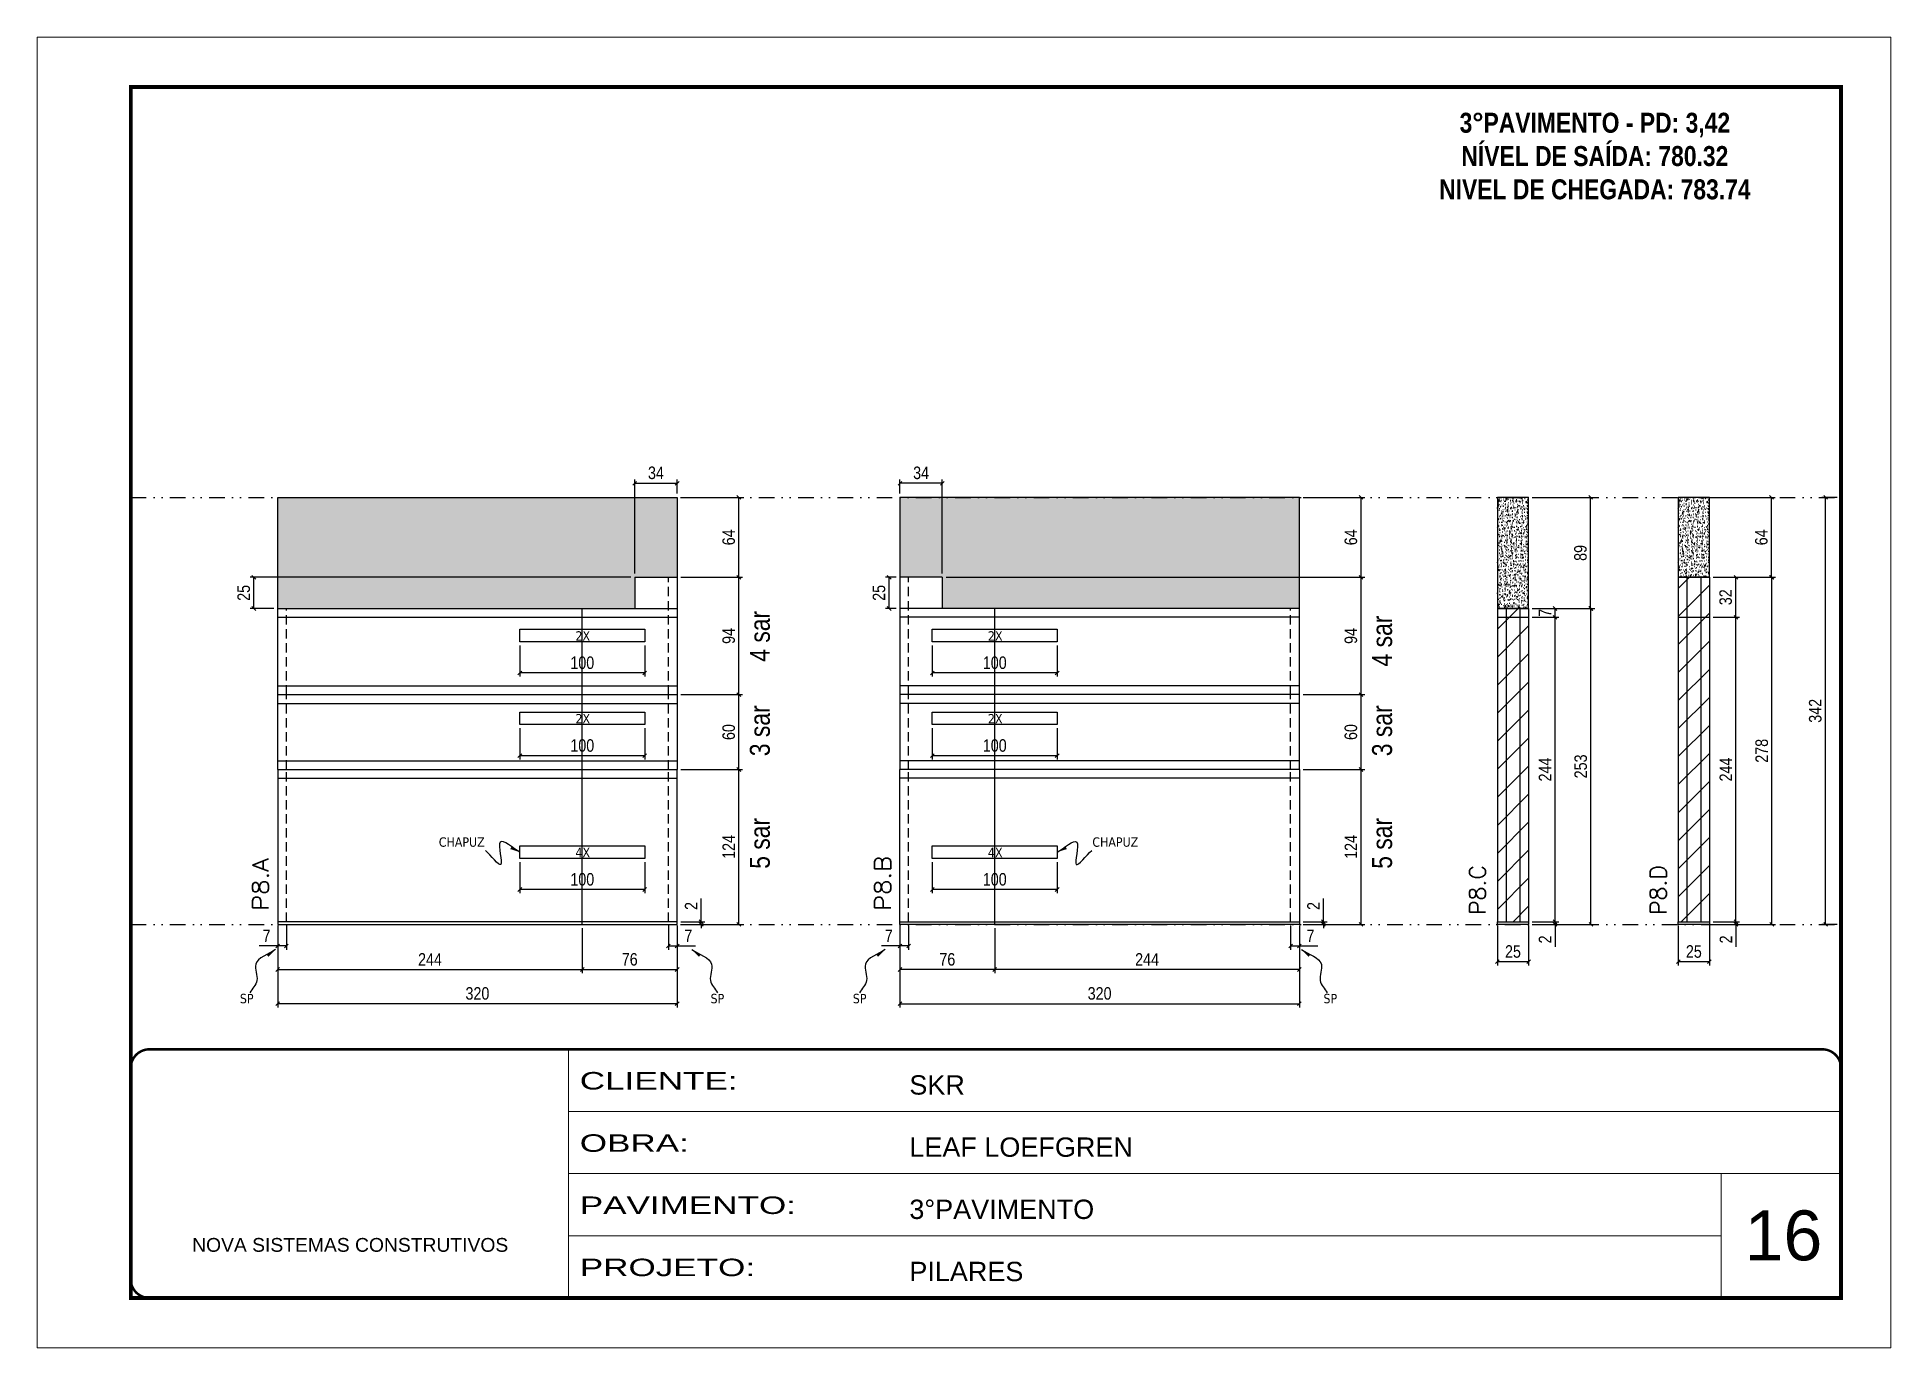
# Model space of a CAD drawing. Extents: x 14400 to 27878, y -21631 to 6985.
# Drawn here: x 19182 to 20667, y 2489 to 3539 of the extents above; entities that cross this region are included whole.
import ezdxf

# ---------------------------------------------------------------- set-up
doc = ezdxf.new("R2010")
doc.units = 0
for name, pattern in [('CONTINUO', [0]), ('DASHED', [0.75, 0.5, -0.25]), ('DIVIDE2', [0.625, 0.25, -0.125, 0, -0.125, 0, -0.125]), ('HIDDEN', [0.375, 0.25, -0.125])]:
    doc.linetypes.add(name, pattern=pattern)
for name, color, linetype, lineweight in [('CARIMBO', 255, 'Continuous', 9), ('Folhas', 255, 'Continuous', 9), ('Hachura', 251, 'Continuous', 9), ('SARRAFO DE PRESSAO', 251, 'DASHED', 9), ('Texto Seção', 7, 'Continuous', 15)]:
    doc.layers.add(name, color=color, linetype=linetype, lineweight=lineweight)
for name, color, linetype in [('COTA', 241, 'Continuous'), ('NOMENCLATURA', 7, 'Continuous'), ('Nível', 160, 'Continuous'), ('Painéis', 200, 'Continuous'), ('SARR_2.2x10', 60, 'Continuous'), ('SARR_2.2x7', 40, 'Continuous'), ('Sarrafo de Pressão', 42, 'HIDDEN'), ('texto', 7, 'Continuous')]:
    doc.layers.add(name, color=color, linetype=linetype)
doc.styles.add('ARIAL', font='arial.ttf')
doc.styles.add('ARIAL_NARROW', font='ARIALN.TTF', dxfattribs={"height": 0.2})
doc.styles.add('COTA TECNICA', font='techl___.ttf', dxfattribs={"height": 10})
doc.styles.add('COTA TECNICA-50', font='techl___.ttf', dxfattribs={"height": 10})
doc.styles.add('REGUA-120', font='ROMANS.shx', dxfattribs={"height": 15})
doc.styles.add('ROMANC', font='techb___.ttf', dxfattribs={"height": 2.5})
doc.styles.get("Standard").update_dxf_attribs({"font": 'arial.ttf'})
doc.styles.add('Tecnologia', font='')
doc.styles.get('Tecnologia').set_extended_font_data('Forgotten Futurist')
doc.dimstyles.new('COTA PAINEL-50', dxfattribs={"dimtxt": 10, "dimasz": 3, "dimexe": 3, "dimexo": 3, "dimgap": 3, "dimtad": 1, "dimdec": 1, "dimzin": 12, "dimdsep": 46, "dimtxsty": 'COTA TECNICA-50', "dimblk1": 'OBLIQUE', "dimblk2": 'OBLIQUE', "dimsah": 1, "dimcen": 0.9, "dimclrd": 4, "dimclre": 4, "dimclrt": 240, "dimadec": 1, "dimazin": 3, "dimtfac": 1, "dimtdec": 1, "dimtmove": 0, "dimatfit": 3, "dimfxl": 1, "dimtolj": 1, "dimtzin": 12, "dimarcsym": 0})
doc.dimstyles.new('PAINEL', dxfattribs={"dimtxt": 10, "dimasz": 3, "dimexe": 3, "dimexo": 3, "dimgap": 3, "dimtad": 1, "dimdec": 1, "dimzin": 12, "dimdsep": 46, "dimtxsty": 'COTA TECNICA', "dimblk1": 'OBLIQUE', "dimblk2": 'OBLIQUE', "dimsah": 1, "dimcen": 0.9, "dimclrd": 4, "dimclre": 4, "dimclrt": 240, "dimadec": 1, "dimazin": 3, "dimtfac": 1, "dimtdec": 1, "dimtmove": 0, "dimatfit": 3, "dimfxl": 1, "dimtolj": 1, "dimtzin": 12, "dimarcsym": 0})
doc.dimstyles.get("Standard").update_dxf_attribs({"dimtxt": 0.18, "dimasz": 0.18, "dimexe": 0.18, "dimexo": 0.0625, "dimgap": 0.09, "dimtad": 0, "dimtih": 1, "dimtoh": 1, "dimdec": 4, "dimzin": 0, "dimdsep": 46, "dimtxsty": 'Standard', "dimcen": 0.09, "dimadec": 0, "dimazin": 0, "dimtfac": 1, "dimtdec": 4, "dimtofl": 0, "dimtmove": 0, "dimatfit": 3, "dimfxl": 1, "dimtolj": 1, "dimtzin": 0, "dimarcsym": 0})

msp = doc.modelspace()

# ---------------------------------------------------------------- texts
at = {"layer": 'CARIMBO', "style": 'ARIAL'}
msp.add_text('16', height=40, dxfattribs=at).set_placement((20549.83, 2559.15))
at = {"layer": 'NOMENCLATURA', "style": 'ARIAL_NARROW'}
for s, p in [('4 sar', (19768.93, 3038.65)), ('4 sar', (20267.35, 3034.87)), ('3 sar', (19768.93, 2962.97)), ('3 sar', (20267.35, 2962.97)), ('5 sar', (19768.93, 2872.8)), ('5 sar', (20267.35, 2872.8))]:
    msp.add_text(s, height=16, rotation=90, dxfattribs=at).set_placement(p)
at = {"layer": 'NOMENCLATURA', "color": 2, "insert": (20429.81, 3505.06), "char_height": 16, "attachment_point": 2, "style": 'ROMANC'}
msp.add_mtext_dynamic_manual_height_columns('\\P3°PAVIMENTO - PD: 3,42\\PNÍVEL DE SAÍDA: 780.32\\PNIVEL DE CHEGADA: 783.74', width=432.3511, gutter_width=1, heights=[0], dxfattribs=at)
at = {"layer": 'texto', "color": 0, "char_height": 7.5, "attachment_point": 5}
for s, insert in [('{\\fTahoma|b0|i0|c0|p34;\\C4;2X}', (19619.08, 3059.32)), ('{\\fTahoma|b0|i0|c0|p34;\\C4;2X}', (19949.5, 3059.32)), ('{\\fTahoma|b0|i0|c0|p34;\\C4;2X}', (19619.08, 2993.03)), ('{\\fTahoma|b0|i0|c0|p34;\\C4;2X}', (19949.5, 2993.03)), ('{\\fTahoma|b0|i0|c0|p34;\\C4;CHAPUZ}', (19522.14, 2894.14)), ('{\\fTahoma|b0|i0|c0|p34;\\C4;CHAPUZ}', (20045.65, 2894.14)), ('{\\fTahoma|b0|i0|c0|p34;\\C4;4X}', (19619.08, 2885.84)), ('{\\fTahoma|b0|i0|c0|p34;\\C4;4X}', (19949.5, 2885.84)), ('{\\fTahoma|b0|i0|c0|p34;\\C4;SP}', (19349.91, 2768.79)), ('{\\fTahoma|b0|i0|c0|p34;\\C4;SP}', (19726.94, 2768.79)), ('{\\fTahoma|b0|i0|c0|p34;\\C4;SP}', (19840.86, 2768.79)), ('{\\fTahoma|b0|i0|c0|p34;\\C4;SP}', (20217.88, 2768.79))]:
    msp.add_mtext(s, dxfattribs=dict(at, insert=insert))
at = {"layer": 'Texto Seção', "style": 'REGUA-120', "width": 1.1}
for s, p in [('P8.B', (19865.85, 2839.05)), ('P8.A', (19367.44, 2839.05))]:
    msp.add_text(s, height=13, rotation=90, dxfattribs=at).set_placement(p)
at = {"layer": 'Texto Seção', "char_height": 13, "width": 370.6998, "attachment_point": 7, "rotation": 90, "style": 'REGUA-120'}
for s, insert in [('\\pt13;P8.C', (20342.29, 2835.7)), ('\\pt13;P8.D', (20487.14, 2835.7))]:
    msp.add_mtext(s, dxfattribs=dict(at, insert=insert))

# ---------------------------------------------------------------- blocks, each defined once
blk = doc.blocks.new('9999999999')
at = {"color": 30, "linetype": 'CONTINUO'}
for p, q in [((98564.6, 34230.2), (98564.6, 34429.4)), ((98564.6, 34379.6), (99584, 34379.6)), ((98564.6, 34329.8), (99488, 34329.8)), ((99584, 34329.8), (99488, 34329.8)), ((99488, 34329.8), (99488, 34230.2)), ((98564.6, 34280), (99488, 34280))]:
    blk.add_line(p, q, dxfattribs=at)
at = {"color": 30, "linetype": 'CONTINUO', "const_width": 2}
blk.add_lwpolyline([(99584, 34230.2), (99584, 34414.4, 0.414214), (99569, 34429.4), (98229, 34429.4, 0.414214), (98214, 34414.4), (98214, 34245.2, 0.414214), (98229, 34230.2), (99584, 34230.2)], format="xyb", dxfattribs=at)
at = {"layer": 'Folhas'}
blk.add_lwpolyline([(98139, 34190.2), (99624, 34190.2), (99624, 35240.2), (98139, 35240.2)], close=True, dxfattribs=at)
at = {"layer": 'Folhas', "color": 30, "const_width": 3}
blk.add_lwpolyline([(98214, 34230.2), (99584, 34230.2), (99584, 35200.2), (98214, 35200.2)], close=True, dxfattribs=at)
at = {"color": 7, "linetype": 'Continuous', "ltscale": 5, "style": 'ARIAL'}
for s, height, p in [('SKR', 15.48, (98837.7, 34393.1)), ('LEAF LOEFGREN', 15.483, (98837.7, 34343.3)), ('3°PAVIMENTO', 15.483, (98837.7, 34293.5)), ('NOVA SISTEMAS CONSTRUTIVOS', 11.059, (98263.2, 34267.2)), ('PILARES', 15.48, (98837.7, 34243.7))]:
    blk.add_text(s, height=height, dxfattribs=at).set_placement(p)
at = {"layer": 'Folhas', "color": 7, "style": 'Tecnologia', "width": 1.5}
for s, p in [('CLIENTE:', (98573.7, 34397.2)), ('OBRA:', (98573.7, 34347.3)), ('PAVIMENTO:', (98573.7, 34297.5)), ('PROJETO:', (98573.7, 34247.7))]:
    blk.add_text(s, height=14, dxfattribs=at).set_placement(p)
blk = doc.blocks.new('_Oblique')
at = {"color": 0, "linetype": 'ByBlock', "lineweight": -2}
blk.add_line((-0.5, -0.5), (0.5, 0.5), dxfattribs=at)
blk = doc.blocks.new('*D1881')
at = {"layer": 'COTA', "color": 4, "lineweight": -2, "transparency": 16777216}
for p, q in [((20624, 3170.3), (20611.6, 3170.3)), ((20614.6, 2828.3), (20614.6, 3170.3)), ((20624, 2828.3), (20611.6, 2828.3))]:
    blk.add_line(p, q, dxfattribs=at)
at = {"layer": 'Defpoints', "color": 0, "transparency": 16777216}
for p in [(20614.6, 3170.3), (20627, 3170.3), (20627, 2828.3)]:
    blk.add_point(p, dxfattribs=at)
at = {"layer": 'COTA', "color": 4, "lineweight": -2, "transparency": 16777216, "xscale": 3, "yscale": 3, "zscale": 3}
for p, rotation in [((20614.6, 3170.3), 90), ((20614.6, 2828.3), 270)]:
    blk.add_blockref('_Oblique', p, dxfattribs=dict(at, rotation=rotation))
at = {"layer": 'COTA', "color": 240, "transparency": 16777216, "insert": (20606.4, 2999.3), "char_height": 10, "attachment_point": 5, "rotation": 90, "style": 'COTA TECNICA'}
blk.add_mtext('\\A1;342', dxfattribs=at)
blk = doc.blocks.new('*D1882')
at = {"layer": 'COTA', "color": 4, "lineweight": -2, "transparency": 16777216}
for p, q in [((20351.7, 2827.3), (20351.7, 2795.4)), ((20376.7, 2827.3), (20376.7, 2795.4)), ((20351.7, 2798.4), (20376.7, 2798.4))]:
    blk.add_line(p, q, dxfattribs=at)
at = {"layer": 'Defpoints', "color": 0, "transparency": 16777216}
for p in [(20351.7, 2830.3), (20376.7, 2830.3), (20376.7, 2798.4)]:
    blk.add_point(p, dxfattribs=at)
at = {"layer": 'COTA', "color": 4, "lineweight": -2, "transparency": 16777216, "xscale": 3, "yscale": 3, "zscale": 3, "rotation": 180}
blk.add_blockref('_Oblique', (20351.7, 2798.4), dxfattribs=at)
at = {"layer": 'COTA', "color": 4, "lineweight": -2, "transparency": 16777216, "xscale": 3, "yscale": 3, "zscale": 3}
blk.add_blockref('_Oblique', (20376.7, 2798.4), dxfattribs=at)
at = {"layer": 'COTA', "color": 240, "transparency": 16777216, "insert": (20364.2, 2806.5), "char_height": 10, "attachment_point": 5, "style": 'COTA TECNICA'}
blk.add_mtext('\\A1;25', dxfattribs=at)
blk = doc.blocks.new('*D1883')
at = {"layer": 'COTA', "color": 4, "lineweight": -2, "transparency": 16777216}
for p, q in [((20379.7, 2830.3), (20400.9, 2830.3)), ((20379.7, 2828.3), (20400.9, 2828.3)), ((20397.9, 2830.3), (20397.9, 2833.3)), ((20397.9, 2830.3), (20397.9, 2828.3)), ((20397.9, 2828.3), (20397.9, 2810.2))]:
    blk.add_line(p, q, dxfattribs=at)
at = {"layer": 'Defpoints', "color": 0, "transparency": 16777216}
for p in [(20376.7, 2830.3), (20376.7, 2828.3), (20397.9, 2830.3)]:
    blk.add_point(p, dxfattribs=at)
at = {"layer": 'COTA', "color": 4, "lineweight": -2, "transparency": 16777216, "xscale": 3, "yscale": 3, "zscale": 3}
for p, rotation in [((20397.9, 2830.3), 270), ((20397.9, 2828.3), 90)]:
    blk.add_blockref('_Oblique', p, dxfattribs=dict(at, rotation=rotation))
at = {"layer": 'COTA', "color": 240, "transparency": 16777216, "insert": (20389.9, 2816.2), "char_height": 10, "attachment_point": 5, "rotation": 90, "style": 'COTA TECNICA-50'}
blk.add_mtext('\\A1;2', dxfattribs=at)
blk = doc.blocks.new('*D1884')
at = {"layer": 'COTA', "color": 4, "lineweight": -2, "transparency": 16777216}
for p, q in [((20379.7, 3081.3), (20429.7, 3081.3)), ((20426.7, 2828.3), (20426.7, 3081.3)), ((20379.7, 2828.3), (20429.7, 2828.3))]:
    blk.add_line(p, q, dxfattribs=at)
at = {"layer": 'Defpoints', "color": 0, "transparency": 16777216}
for p in [(20376.7, 3081.3), (20426.7, 3081.3), (20376.7, 2828.3)]:
    blk.add_point(p, dxfattribs=at)
at = {"layer": 'COTA', "color": 4, "lineweight": -2, "transparency": 16777216, "xscale": 3, "yscale": 3, "zscale": 3}
for p, rotation in [((20426.7, 3081.3), 90), ((20426.7, 2828.3), 270)]:
    blk.add_blockref('_Oblique', p, dxfattribs=dict(at, rotation=rotation))
at = {"layer": 'COTA', "color": 240, "transparency": 16777216, "insert": (20418.5, 2954.8), "char_height": 10, "attachment_point": 5, "rotation": 90, "style": 'COTA TECNICA-50'}
blk.add_mtext('\\A1;253', dxfattribs=at)
blk = doc.blocks.new('*D1885')
at = {"layer": 'COTA', "color": 4, "lineweight": -2, "transparency": 16777216}
for p, q in [((20379.7, 3170.3), (20429.4, 3170.3)), ((20426.4, 3081.3), (20426.4, 3170.3)), ((20379.7, 3081.3), (20429.4, 3081.3))]:
    blk.add_line(p, q, dxfattribs=at)
at = {"layer": 'Defpoints', "color": 0, "transparency": 16777216}
for p in [(20376.7, 3170.3), (20426.4, 3170.3), (20376.7, 3081.3)]:
    blk.add_point(p, dxfattribs=at)
at = {"layer": 'COTA', "color": 4, "lineweight": -2, "transparency": 16777216, "xscale": 3, "yscale": 3, "zscale": 3}
for p, rotation in [((20426.4, 3170.3), 90), ((20426.4, 3081.3), 270)]:
    blk.add_blockref('_Oblique', p, dxfattribs=dict(at, rotation=rotation))
at = {"layer": 'COTA', "color": 240, "transparency": 16777216, "insert": (20418.3, 3125.8), "char_height": 10, "attachment_point": 5, "rotation": 90, "style": 'COTA TECNICA'}
blk.add_mtext('\\A1;89', dxfattribs=at)
blk = doc.blocks.new('*D1886')
at = {"layer": 'COTA', "color": 4, "lineweight": -2, "transparency": 16777216}
for p, q in [((20379.7, 3074.3), (20400.9, 3074.3)), ((20397.9, 2830.3), (20397.9, 3074.3)), ((20379.7, 2830.3), (20400.9, 2830.3))]:
    blk.add_line(p, q, dxfattribs=at)
at = {"layer": 'Defpoints', "color": 0, "transparency": 16777216}
for p in [(20376.7, 3074.3), (20397.9, 3074.3), (20376.7, 2830.3)]:
    blk.add_point(p, dxfattribs=at)
at = {"layer": 'COTA', "color": 4, "lineweight": -2, "transparency": 16777216, "xscale": 3, "yscale": 3, "zscale": 3}
for p, rotation in [((20397.9, 3074.3), 90), ((20397.9, 2830.3), 270)]:
    blk.add_blockref('_Oblique', p, dxfattribs=dict(at, rotation=rotation))
at = {"layer": 'COTA', "color": 240, "transparency": 16777216, "insert": (20389.9, 2952.3), "char_height": 10, "attachment_point": 5, "rotation": 90, "style": 'COTA TECNICA'}
blk.add_mtext('\\A1;244', dxfattribs=at)
blk = doc.blocks.new('*D1887')
at = {"layer": 'COTA', "color": 4, "lineweight": -2, "transparency": 16777216}
for p, q in [((20379.7, 3081.3), (20400.9, 3081.3)), ((20379.7, 3074.3), (20400.9, 3074.3)), ((20397.9, 3074.3), (20397.9, 3081.3))]:
    blk.add_line(p, q, dxfattribs=at)
at = {"layer": 'Defpoints', "color": 0, "transparency": 16777216}
for p in [(20376.7, 3081.3), (20376.7, 3074.3), (20397.9, 3081.3)]:
    blk.add_point(p, dxfattribs=at)
at = {"layer": 'COTA', "color": 4, "lineweight": -2, "transparency": 16777216, "xscale": 3, "yscale": 3, "zscale": 3}
for p, rotation in [((20397.9, 3081.3), 90), ((20397.9, 3074.3), 270)]:
    blk.add_blockref('_Oblique', p, dxfattribs=dict(at, rotation=rotation))
at = {"layer": 'COTA', "color": 240, "transparency": 16777216, "insert": (20389.9, 3077.8), "char_height": 10, "attachment_point": 5, "rotation": 90, "style": 'COTA TECNICA'}
blk.add_mtext('\\A1;7', dxfattribs=at)
blk = doc.blocks.new('*D2259')
at = {"layer": 'COTA', "color": 4, "lineweight": -2, "transparency": 16777216}
for p, q in [((20496.6, 2827.3), (20496.6, 2795.4)), ((20521.6, 2827.3), (20521.6, 2795.4)), ((20496.6, 2798.4), (20521.6, 2798.4))]:
    blk.add_line(p, q, dxfattribs=at)
at = {"layer": 'Defpoints', "color": 0, "transparency": 16777216}
for p in [(20496.6, 2830.3), (20521.6, 2830.3), (20521.6, 2798.4)]:
    blk.add_point(p, dxfattribs=at)
at = {"layer": 'COTA', "color": 4, "lineweight": -2, "transparency": 16777216, "xscale": 3, "yscale": 3, "zscale": 3, "rotation": 180}
blk.add_blockref('_Oblique', (20496.6, 2798.4), dxfattribs=at)
at = {"layer": 'COTA', "color": 4, "lineweight": -2, "transparency": 16777216, "xscale": 3, "yscale": 3, "zscale": 3}
blk.add_blockref('_Oblique', (20521.6, 2798.4), dxfattribs=at)
at = {"layer": 'COTA', "color": 240, "transparency": 16777216, "insert": (20509.1, 2806.5), "char_height": 10, "attachment_point": 5, "style": 'COTA TECNICA'}
blk.add_mtext('\\A1;25', dxfattribs=at)
blk = doc.blocks.new('*D2260')
at = {"layer": 'COTA', "color": 4, "lineweight": -2, "transparency": 16777216}
for p, q in [((20524.6, 2830.3), (20545.8, 2830.3)), ((20524.6, 2828.3), (20545.8, 2828.3)), ((20542.8, 2830.3), (20542.8, 2833.3)), ((20542.8, 2830.3), (20542.8, 2828.3)), ((20542.8, 2828.3), (20542.8, 2810.2))]:
    blk.add_line(p, q, dxfattribs=at)
at = {"layer": 'Defpoints', "color": 0, "transparency": 16777216}
for p in [(20521.6, 2830.3), (20521.6, 2828.3), (20542.8, 2830.3)]:
    blk.add_point(p, dxfattribs=at)
at = {"layer": 'COTA', "color": 4, "lineweight": -2, "transparency": 16777216, "xscale": 3, "yscale": 3, "zscale": 3}
for p, rotation in [((20542.8, 2830.3), 270), ((20542.8, 2828.3), 90)]:
    blk.add_blockref('_Oblique', p, dxfattribs=dict(at, rotation=rotation))
at = {"layer": 'COTA', "color": 240, "transparency": 16777216, "insert": (20534.8, 2816.2), "char_height": 10, "attachment_point": 5, "rotation": 90, "style": 'COTA TECNICA-50'}
blk.add_mtext('\\A1;2', dxfattribs=at)
blk = doc.blocks.new('*D2261')
at = {"layer": 'COTA', "color": 4, "lineweight": -2, "transparency": 16777216}
for p, q in [((20524.6, 3106.3), (20574.6, 3106.3)), ((20571.6, 2828.3), (20571.6, 3106.3)), ((20524.6, 2828.3), (20574.6, 2828.3))]:
    blk.add_line(p, q, dxfattribs=at)
at = {"layer": 'Defpoints', "color": 0, "transparency": 16777216}
for p in [(20521.6, 3106.3), (20571.6, 3106.3), (20521.6, 2828.3)]:
    blk.add_point(p, dxfattribs=at)
at = {"layer": 'COTA', "color": 4, "lineweight": -2, "transparency": 16777216, "xscale": 3, "yscale": 3, "zscale": 3}
for p, rotation in [((20571.6, 3106.3), 90), ((20571.6, 2828.3), 270)]:
    blk.add_blockref('_Oblique', p, dxfattribs=dict(at, rotation=rotation))
at = {"layer": 'COTA', "color": 240, "transparency": 16777216, "insert": (20563.5, 2967.3), "char_height": 10, "attachment_point": 5, "rotation": 90, "style": 'COTA TECNICA-50'}
blk.add_mtext('\\A1;278', dxfattribs=at)
blk = doc.blocks.new('*D2262')
at = {"layer": 'COTA', "color": 4, "lineweight": -2, "transparency": 16777216}
for p, q in [((20524.6, 3170.3), (20574.3, 3170.3)), ((20571.3, 3106.3), (20571.3, 3170.3)), ((20524.6, 3106.3), (20574.3, 3106.3))]:
    blk.add_line(p, q, dxfattribs=at)
at = {"layer": 'Defpoints', "color": 0, "transparency": 16777216}
for p in [(20521.6, 3170.3), (20571.3, 3170.3), (20521.6, 3106.3)]:
    blk.add_point(p, dxfattribs=at)
at = {"layer": 'COTA', "color": 4, "lineweight": -2, "transparency": 16777216, "xscale": 3, "yscale": 3, "zscale": 3}
for p, rotation in [((20571.3, 3170.3), 90), ((20571.3, 3106.3), 270)]:
    blk.add_blockref('_Oblique', p, dxfattribs=dict(at, rotation=rotation))
at = {"layer": 'COTA', "color": 240, "transparency": 16777216, "insert": (20563.2, 3138.3), "char_height": 10, "attachment_point": 5, "rotation": 90, "style": 'COTA TECNICA'}
blk.add_mtext('\\A1;64', dxfattribs=at)
blk = doc.blocks.new('*D2264')
at = {"layer": 'COTA', "color": 4, "lineweight": -2, "transparency": 16777216}
for p, q in [((20524.6, 3074.3), (20545.8, 3074.3)), ((20542.8, 2830.3), (20542.8, 3074.3)), ((20524.6, 2830.3), (20545.8, 2830.3))]:
    blk.add_line(p, q, dxfattribs=at)
at = {"layer": 'Defpoints', "color": 0, "transparency": 16777216}
for p in [(20521.6, 3074.3), (20542.8, 3074.3), (20521.6, 2830.3)]:
    blk.add_point(p, dxfattribs=at)
at = {"layer": 'COTA', "color": 4, "lineweight": -2, "transparency": 16777216, "xscale": 3, "yscale": 3, "zscale": 3}
for p, rotation in [((20542.8, 3074.3), 90), ((20542.8, 2830.3), 270)]:
    blk.add_blockref('_Oblique', p, dxfattribs=dict(at, rotation=rotation))
at = {"layer": 'COTA', "color": 240, "transparency": 16777216, "insert": (20534.7, 2952.3), "char_height": 10, "attachment_point": 5, "rotation": 90, "style": 'COTA TECNICA'}
blk.add_mtext('\\A1;244', dxfattribs=at)
blk = doc.blocks.new('*D2263')
at = {"layer": 'COTA', "color": 4, "lineweight": -2, "transparency": 16777216}
for p, q in [((20524.6, 3106.3), (20545.8, 3106.3)), ((20542.8, 3074.3), (20542.8, 3106.3)), ((20524.6, 3074.3), (20545.8, 3074.3))]:
    blk.add_line(p, q, dxfattribs=at)
at = {"layer": 'Defpoints', "color": 0, "transparency": 16777216}
for p in [(20521.6, 3106.3), (20542.8, 3106.3), (20521.6, 3074.3)]:
    blk.add_point(p, dxfattribs=at)
at = {"layer": 'COTA', "color": 4, "lineweight": -2, "transparency": 16777216, "xscale": 3, "yscale": 3, "zscale": 3}
for p, rotation in [((20542.8, 3106.3), 90), ((20542.8, 3074.3), 270)]:
    blk.add_blockref('_Oblique', p, dxfattribs=dict(at, rotation=rotation))
at = {"layer": 'COTA', "color": 240, "transparency": 16777216, "insert": (20534.6, 3090.3), "char_height": 10, "attachment_point": 5, "rotation": 90, "style": 'COTA TECNICA'}
blk.add_mtext('\\A1;32', dxfattribs=at)
blk = doc.blocks.new('*D4165')
at = {"layer": 'COTA', "color": 4, "lineweight": -2, "transparency": 16777216}
for p, q in [((19374.7, 2827.3), (19374.7, 2761.7)), ((19694.7, 2827.3), (19694.7, 2761.7)), ((19694.7, 2764.7), (19374.7, 2764.7))]:
    blk.add_line(p, q, dxfattribs=at)
at = {"layer": 'Defpoints', "color": 0, "transparency": 16777216}
for p in [(19374.7, 2830.3), (19694.7, 2830.3), (19374.7, 2764.7)]:
    blk.add_point(p, dxfattribs=at)
at = {"layer": 'COTA', "color": 4, "lineweight": -2, "transparency": 16777216, "xscale": 3, "yscale": 3, "zscale": 3, "rotation": 180}
blk.add_blockref('_Oblique', (19374.7, 2764.7), dxfattribs=at)
at = {"layer": 'COTA', "color": 4, "lineweight": -2, "transparency": 16777216, "xscale": 3, "yscale": 3, "zscale": 3}
blk.add_blockref('_Oblique', (19694.7, 2764.7), dxfattribs=at)
at = {"layer": 'COTA', "color": 240, "transparency": 16777216, "insert": (19534.7, 2772.9), "char_height": 10, "attachment_point": 5, "style": 'COTA TECNICA'}
blk.add_mtext('\\A1;320', dxfattribs=at)
blk = doc.blocks.new('*D4166')
at = {"layer": 'COTA', "color": 4, "lineweight": -2, "transparency": 16777216}
for p, q in [((19687.7, 2827.3), (19687.7, 2808)), ((19694.7, 2825.3), (19694.7, 2808)), ((19687.7, 2811), (19694.7, 2811)), ((19694.7, 2811), (19709.4, 2811))]:
    blk.add_line(p, q, dxfattribs=at)
at = {"layer": 'Defpoints', "color": 0, "transparency": 16777216}
for p in [(19687.7, 2830.3), (19694.7, 2828.3), (19694.7, 2811)]:
    blk.add_point(p, dxfattribs=at)
at = {"layer": 'COTA', "color": 4, "lineweight": -2, "transparency": 16777216, "xscale": 3, "yscale": 3, "zscale": 3, "rotation": 180}
blk.add_blockref('_Oblique', (19687.7, 2811), dxfattribs=at)
at = {"layer": 'COTA', "color": 4, "lineweight": -2, "transparency": 16777216, "xscale": 3, "yscale": 3, "zscale": 3}
blk.add_blockref('_Oblique', (19694.7, 2811), dxfattribs=at)
at = {"layer": 'COTA', "color": 240, "transparency": 16777216, "insert": (19703.6, 2819.1), "char_height": 10, "attachment_point": 5, "style": 'COTA TECNICA-50'}
blk.add_mtext('\\A1;7', dxfattribs=at)
blk = doc.blocks.new('*D4167')
at = {"layer": 'COTA', "color": 4, "lineweight": -2, "transparency": 16777216}
for p, q in [((19374.7, 2825.3), (19374.7, 2808)), ((19381.7, 2827.3), (19381.7, 2808)), ((19374.7, 2811), (19360, 2811)), ((19381.7, 2811), (19374.7, 2811))]:
    blk.add_line(p, q, dxfattribs=at)
at = {"layer": 'Defpoints', "color": 0, "transparency": 16777216}
for p in [(19374.7, 2828.3), (19381.7, 2830.3), (19374.7, 2811)]:
    blk.add_point(p, dxfattribs=at)
at = {"layer": 'COTA', "color": 4, "lineweight": -2, "transparency": 16777216, "xscale": 3, "yscale": 3, "zscale": 3, "rotation": 180}
blk.add_blockref('_Oblique', (19374.7, 2811), dxfattribs=at)
at = {"layer": 'COTA', "color": 4, "lineweight": -2, "transparency": 16777216, "xscale": 3, "yscale": 3, "zscale": 3}
blk.add_blockref('_Oblique', (19381.7, 2811), dxfattribs=at)
at = {"layer": 'COTA', "color": 240, "transparency": 16777216, "insert": (19365.8, 2819.1), "char_height": 10, "attachment_point": 5, "style": 'COTA TECNICA-50'}
blk.add_mtext('\\A1;7', dxfattribs=at)
blk = doc.blocks.new('*D4168')
at = {"layer": 'COTA', "color": 4, "lineweight": -2, "transparency": 16777216}
for p, q in [((19713.9, 2830.3), (19713.9, 2849.1)), ((19697.7, 2830.3), (19716.9, 2830.3)), ((19697.7, 2828.3), (19716.9, 2828.3)), ((19713.9, 2828.3), (19713.9, 2830.3)), ((19713.9, 2828.3), (19713.9, 2825.3))]:
    blk.add_line(p, q, dxfattribs=at)
at = {"layer": 'Defpoints', "color": 0, "transparency": 16777216}
for p in [(19694.7, 2830.3), (19694.7, 2828.3), (19713.9, 2828.3)]:
    blk.add_point(p, dxfattribs=at)
at = {"layer": 'COTA', "color": 4, "lineweight": -2, "transparency": 16777216, "xscale": 3, "yscale": 3, "zscale": 3}
for p, rotation in [((19713.9, 2830.3), 270), ((19713.9, 2828.3), 90)]:
    blk.add_blockref('_Oblique', p, dxfattribs=dict(at, rotation=rotation))
at = {"layer": 'COTA', "color": 240, "transparency": 16777216, "insert": (19705.9, 2843), "char_height": 10, "attachment_point": 5, "rotation": 90, "style": 'COTA TECNICA-50'}
blk.add_mtext('\\A1;2', dxfattribs=at)
blk = doc.blocks.new('*D4169')
at = {"layer": 'COTA', "color": 4, "lineweight": -2, "transparency": 16777216}
for p, q in [((19374.7, 2825.3), (19374.7, 2789.1)), ((19618.7, 2825.3), (19618.7, 2789.1)), ((19374.7, 2792.1), (19618.7, 2792.1))]:
    blk.add_line(p, q, dxfattribs=at)
at = {"layer": 'Defpoints', "color": 0, "transparency": 16777216}
for p in [(19374.7, 2828.3), (19618.7, 2828.3), (19618.7, 2792.1)]:
    blk.add_point(p, dxfattribs=at)
at = {"layer": 'COTA', "color": 4, "lineweight": -2, "transparency": 16777216, "xscale": 3, "yscale": 3, "zscale": 3, "rotation": 180}
blk.add_blockref('_Oblique', (19374.7, 2792.1), dxfattribs=at)
at = {"layer": 'COTA', "color": 4, "lineweight": -2, "transparency": 16777216, "xscale": 3, "yscale": 3, "zscale": 3}
blk.add_blockref('_Oblique', (19618.7, 2792.1), dxfattribs=at)
at = {"layer": 'COTA', "color": 240, "transparency": 16777216, "insert": (19496.7, 2800.2), "char_height": 10, "attachment_point": 5, "style": 'COTA TECNICA'}
blk.add_mtext('\\A1;244', dxfattribs=at)
blk = doc.blocks.new('*D4170')
at = {"layer": 'COTA', "color": 4, "lineweight": -2, "transparency": 16777216}
for p, q in [((19697.7, 2952.3), (19747.1, 2952.3)), ((19744.1, 2828.3), (19744.1, 2952.3)), ((19697.7, 2828.3), (19747.1, 2828.3))]:
    blk.add_line(p, q, dxfattribs=at)
at = {"layer": 'Defpoints', "color": 0, "transparency": 16777216}
for p in [(19694.7, 2952.3), (19744.1, 2952.3), (19694.7, 2828.3)]:
    blk.add_point(p, dxfattribs=at)
at = {"layer": 'COTA', "color": 4, "lineweight": -2, "transparency": 16777216, "xscale": 3, "yscale": 3, "zscale": 3}
for p, rotation in [((19744.1, 2952.3), 90), ((19744.1, 2828.3), 270)]:
    blk.add_blockref('_Oblique', p, dxfattribs=dict(at, rotation=rotation))
at = {"layer": 'COTA', "color": 240, "transparency": 16777216, "insert": (19736, 2890.3), "char_height": 10, "attachment_point": 5, "rotation": 90, "style": 'COTA TECNICA'}
blk.add_mtext('\\A1;124', dxfattribs=at)
blk = doc.blocks.new('*D4171')
at = {"layer": 'COTA', "color": 4, "lineweight": -2, "transparency": 16777216}
for p, q in [((19697.7, 3012.3), (19747.1, 3012.3)), ((19744.1, 2952.3), (19744.1, 3012.3)), ((19697.7, 2952.3), (19747.1, 2952.3))]:
    blk.add_line(p, q, dxfattribs=at)
at = {"layer": 'Defpoints', "color": 0, "transparency": 16777216}
for p in [(19694.7, 3012.3), (19744.1, 3012.3), (19694.7, 2952.3)]:
    blk.add_point(p, dxfattribs=at)
at = {"layer": 'COTA', "color": 4, "lineweight": -2, "transparency": 16777216, "xscale": 3, "yscale": 3, "zscale": 3}
for p, rotation in [((19744.1, 3012.3), 90), ((19744.1, 2952.3), 270)]:
    blk.add_blockref('_Oblique', p, dxfattribs=dict(at, rotation=rotation))
at = {"layer": 'COTA', "color": 240, "transparency": 16777216, "insert": (19736, 2982.3), "char_height": 10, "attachment_point": 5, "rotation": 90, "style": 'COTA TECNICA'}
blk.add_mtext('\\A1;60', dxfattribs=at)
blk = doc.blocks.new('*D4180')
at = {"layer": 'COTA', "color": 4, "lineweight": -2, "transparency": 16777216}
for p, q in [((19697.7, 3170.3), (19747.1, 3170.3)), ((19744.1, 3106.3), (19744.1, 3170.3)), ((19697.7, 3106.3), (19747.1, 3106.3))]:
    blk.add_line(p, q, dxfattribs=at)
at = {"layer": 'Defpoints', "color": 0, "transparency": 16777216}
for p in [(19694.7, 3170.3), (19744.1, 3170.3), (19694.7, 3106.3)]:
    blk.add_point(p, dxfattribs=at)
at = {"layer": 'COTA', "color": 4, "lineweight": -2, "transparency": 16777216, "xscale": 3, "yscale": 3, "zscale": 3}
for p, rotation in [((19744.1, 3170.3), 90), ((19744.1, 3106.3), 270)]:
    blk.add_blockref('_Oblique', p, dxfattribs=dict(at, rotation=rotation))
at = {"layer": 'COTA', "color": 240, "transparency": 16777216, "insert": (19736, 3138.3), "char_height": 10, "attachment_point": 5, "rotation": 90, "style": 'COTA TECNICA'}
blk.add_mtext('\\A1;64', dxfattribs=at)
blk = doc.blocks.new('*D4181')
at = {"layer": 'COTA', "color": 4, "lineweight": -2, "transparency": 16777216}
for p, q in [((19697.7, 3106.3), (19747.1, 3106.3)), ((19744.1, 3012.3), (19744.1, 3106.3)), ((19697.7, 3012.3), (19747.1, 3012.3))]:
    blk.add_line(p, q, dxfattribs=at)
at = {"layer": 'Defpoints', "color": 0, "transparency": 16777216}
for p in [(19694.7, 3106.3), (19744.1, 3106.3), (19694.7, 3012.3)]:
    blk.add_point(p, dxfattribs=at)
at = {"layer": 'COTA', "color": 4, "lineweight": -2, "transparency": 16777216, "xscale": 3, "yscale": 3, "zscale": 3}
for p, rotation in [((19744.1, 3106.3), 90), ((19744.1, 3012.3), 270)]:
    blk.add_blockref('_Oblique', p, dxfattribs=dict(at, rotation=rotation))
at = {"layer": 'COTA', "color": 240, "transparency": 16777216, "insert": (19736, 3059.3), "char_height": 10, "attachment_point": 5, "rotation": 90, "style": 'COTA TECNICA'}
blk.add_mtext('\\A1;94', dxfattribs=at)
blk = doc.blocks.new('*D4182')
at = {"layer": 'COTA', "color": 4, "lineweight": -2, "transparency": 16777216}
for p, q in [((19660.7, 3109.3), (19660.7, 3184.6)), ((19660.7, 3181.6), (19694.7, 3181.6)), ((19694.7, 3173.3), (19694.7, 3184.6))]:
    blk.add_line(p, q, dxfattribs=at)
at = {"layer": 'Defpoints', "color": 0, "transparency": 16777216}
for p in [(19694.7, 3181.6), (19694.7, 3170.3), (19660.7, 3106.3)]:
    blk.add_point(p, dxfattribs=at)
at = {"layer": 'COTA', "color": 4, "lineweight": -2, "transparency": 16777216, "xscale": 3, "yscale": 3, "zscale": 3, "rotation": 180}
blk.add_blockref('_Oblique', (19660.7, 3181.6), dxfattribs=at)
at = {"layer": 'COTA', "color": 4, "lineweight": -2, "transparency": 16777216, "xscale": 3, "yscale": 3, "zscale": 3}
blk.add_blockref('_Oblique', (19694.7, 3181.6), dxfattribs=at)
at = {"layer": 'COTA', "color": 240, "transparency": 16777216, "insert": (19677.7, 3189.9), "char_height": 10, "attachment_point": 5, "style": 'COTA TECNICA'}
blk.add_mtext('\\A1;34', dxfattribs=at)
blk = doc.blocks.new('*D4183')
at = {"layer": 'COTA', "color": 4, "lineweight": -2, "transparency": 16777216}
for p, q in [((19657.7, 3106.3), (19352.6, 3106.3)), ((19355.6, 3081.3), (19355.6, 3106.3)), ((19371.7, 3081.3), (19352.6, 3081.3))]:
    blk.add_line(p, q, dxfattribs=at)
at = {"layer": 'Defpoints', "color": 0, "transparency": 16777216}
for p in [(19355.6, 3106.3), (19660.7, 3106.3), (19374.7, 3081.3)]:
    blk.add_point(p, dxfattribs=at)
at = {"layer": 'COTA', "color": 4, "lineweight": -2, "transparency": 16777216, "xscale": 3, "yscale": 3, "zscale": 3}
for p, rotation in [((19355.6, 3106.3), 90), ((19355.6, 3081.3), 270)]:
    blk.add_blockref('_Oblique', p, dxfattribs=dict(at, rotation=rotation))
at = {"layer": 'COTA', "color": 240, "transparency": 16777216, "insert": (19347.5, 3093.8), "char_height": 10, "attachment_point": 5, "rotation": 90, "style": 'COTA TECNICA'}
blk.add_mtext('\\A1;25', dxfattribs=at)
blk = doc.blocks.new('*D4184')
at = {"layer": 'COTA', "color": 4, "lineweight": -2, "transparency": 16777216}
for p, q in [((19618.7, 2825.3), (19618.7, 2789.1)), ((19694.7, 2825.3), (19694.7, 2789.1)), ((19618.7, 2792.1), (19694.7, 2792.1))]:
    blk.add_line(p, q, dxfattribs=at)
at = {"layer": 'Defpoints', "color": 0, "transparency": 16777216}
for p in [(19618.7, 2828.3), (19694.7, 2828.3), (19694.7, 2792.1)]:
    blk.add_point(p, dxfattribs=at)
at = {"layer": 'COTA', "color": 4, "lineweight": -2, "transparency": 16777216, "xscale": 3, "yscale": 3, "zscale": 3, "rotation": 180}
blk.add_blockref('_Oblique', (19618.7, 2792.1), dxfattribs=at)
at = {"layer": 'COTA', "color": 4, "lineweight": -2, "transparency": 16777216, "xscale": 3, "yscale": 3, "zscale": 3}
blk.add_blockref('_Oblique', (19694.7, 2792.1), dxfattribs=at)
at = {"layer": 'COTA', "color": 240, "transparency": 16777216, "insert": (19656.7, 2800.2), "char_height": 10, "attachment_point": 5, "style": 'COTA TECNICA'}
blk.add_mtext('\\A1;76', dxfattribs=at)
blk = doc.blocks.new('*D4172')
at = {"layer": 'COTA', "color": 4, "lineweight": -2, "transparency": 16777216}
for p, q in [((19873.1, 2827.3), (19873.1, 2761.7)), ((20193.1, 2827.3), (20193.1, 2761.7)), ((19873.1, 2764.7), (20193.1, 2764.7))]:
    blk.add_line(p, q, dxfattribs=at)
at = {"layer": 'Defpoints', "color": 0, "transparency": 16777216}
for p in [(19873.1, 2830.3), (20193.1, 2830.3), (20193.1, 2764.7)]:
    blk.add_point(p, dxfattribs=at)
at = {"layer": 'COTA', "color": 4, "lineweight": -2, "transparency": 16777216, "xscale": 3, "yscale": 3, "zscale": 3, "rotation": 180}
blk.add_blockref('_Oblique', (19873.1, 2764.7), dxfattribs=at)
at = {"layer": 'COTA', "color": 4, "lineweight": -2, "transparency": 16777216, "xscale": 3, "yscale": 3, "zscale": 3}
blk.add_blockref('_Oblique', (20193.1, 2764.7), dxfattribs=at)
at = {"layer": 'COTA', "color": 240, "transparency": 16777216, "insert": (20033.1, 2772.9), "char_height": 10, "attachment_point": 5, "style": 'COTA TECNICA'}
blk.add_mtext('\\A1;320', dxfattribs=at)
blk = doc.blocks.new('*D4173')
at = {"layer": 'COTA', "color": 4, "lineweight": -2, "transparency": 16777216}
for p, q in [((19873.1, 2825.3), (19873.1, 2808)), ((19880.1, 2827.3), (19880.1, 2808)), ((19873.1, 2811), (19858.4, 2811)), ((19880.1, 2811), (19873.1, 2811))]:
    blk.add_line(p, q, dxfattribs=at)
at = {"layer": 'Defpoints', "color": 0, "transparency": 16777216}
for p in [(19873.1, 2828.3), (19880.1, 2830.3), (19873.1, 2811)]:
    blk.add_point(p, dxfattribs=at)
at = {"layer": 'COTA', "color": 4, "lineweight": -2, "transparency": 16777216, "xscale": 3, "yscale": 3, "zscale": 3, "rotation": 180}
blk.add_blockref('_Oblique', (19873.1, 2811), dxfattribs=at)
at = {"layer": 'COTA', "color": 4, "lineweight": -2, "transparency": 16777216, "xscale": 3, "yscale": 3, "zscale": 3}
blk.add_blockref('_Oblique', (19880.1, 2811), dxfattribs=at)
at = {"layer": 'COTA', "color": 240, "transparency": 16777216, "insert": (19864.2, 2819.1), "char_height": 10, "attachment_point": 5, "style": 'COTA TECNICA-50'}
blk.add_mtext('\\A1;7', dxfattribs=at)
blk = doc.blocks.new('*D4174')
at = {"layer": 'COTA', "color": 4, "lineweight": -2, "transparency": 16777216}
for p, q in [((20186.1, 2827.3), (20186.1, 2808)), ((20193.1, 2825.3), (20193.1, 2808)), ((20186.1, 2811), (20193.1, 2811)), ((20193.1, 2811), (20207.8, 2811))]:
    blk.add_line(p, q, dxfattribs=at)
at = {"layer": 'Defpoints', "color": 0, "transparency": 16777216}
for p in [(20186.1, 2830.3), (20193.1, 2828.3), (20193.1, 2811)]:
    blk.add_point(p, dxfattribs=at)
at = {"layer": 'COTA', "color": 4, "lineweight": -2, "transparency": 16777216, "xscale": 3, "yscale": 3, "zscale": 3, "rotation": 180}
blk.add_blockref('_Oblique', (20186.1, 2811), dxfattribs=at)
at = {"layer": 'COTA', "color": 4, "lineweight": -2, "transparency": 16777216, "xscale": 3, "yscale": 3, "zscale": 3}
blk.add_blockref('_Oblique', (20193.1, 2811), dxfattribs=at)
at = {"layer": 'COTA', "color": 240, "transparency": 16777216, "insert": (20202, 2819.1), "char_height": 10, "attachment_point": 5, "style": 'COTA TECNICA-50'}
blk.add_mtext('\\A1;7', dxfattribs=at)
blk = doc.blocks.new('*D4175')
at = {"layer": 'COTA', "color": 4, "lineweight": -2, "transparency": 16777216}
for p, q in [((19949.1, 2825.3), (19949.1, 2789.1)), ((20193.1, 2825.3), (20193.1, 2789.1)), ((20193.1, 2792.1), (19949.1, 2792.1))]:
    blk.add_line(p, q, dxfattribs=at)
at = {"layer": 'Defpoints', "color": 0, "transparency": 16777216}
for p in [(19949.1, 2828.3), (20193.1, 2828.3), (19949.1, 2792.1)]:
    blk.add_point(p, dxfattribs=at)
at = {"layer": 'COTA', "color": 4, "lineweight": -2, "transparency": 16777216, "xscale": 3, "yscale": 3, "zscale": 3, "rotation": 180}
blk.add_blockref('_Oblique', (19949.1, 2792.1), dxfattribs=at)
at = {"layer": 'COTA', "color": 4, "lineweight": -2, "transparency": 16777216, "xscale": 3, "yscale": 3, "zscale": 3}
blk.add_blockref('_Oblique', (20193.1, 2792.1), dxfattribs=at)
at = {"layer": 'COTA', "color": 240, "transparency": 16777216, "insert": (20071.1, 2800.2), "char_height": 10, "attachment_point": 5, "style": 'COTA TECNICA'}
blk.add_mtext('\\A1;244', dxfattribs=at)
blk = doc.blocks.new('*D4185')
at = {"layer": 'COTA', "color": 4, "lineweight": -2, "transparency": 16777216}
for p, q in [((19873.1, 3173.3), (19873.1, 3184.6)), ((19907.1, 3181.6), (19873.1, 3181.6)), ((19907.1, 3109.3), (19907.1, 3184.6))]:
    blk.add_line(p, q, dxfattribs=at)
at = {"layer": 'Defpoints', "color": 0, "transparency": 16777216}
for p in [(19873.1, 3181.6), (19873.1, 3170.3), (19907.1, 3106.3)]:
    blk.add_point(p, dxfattribs=at)
at = {"layer": 'COTA', "color": 4, "lineweight": -2, "transparency": 16777216, "xscale": 3, "yscale": 3, "zscale": 3, "rotation": 180}
blk.add_blockref('_Oblique', (19873.1, 3181.6), dxfattribs=at)
at = {"layer": 'COTA', "color": 4, "lineweight": -2, "transparency": 16777216, "xscale": 3, "yscale": 3, "zscale": 3}
blk.add_blockref('_Oblique', (19907.1, 3181.6), dxfattribs=at)
at = {"layer": 'COTA', "color": 240, "transparency": 16777216, "insert": (19890.1, 3189.9), "char_height": 10, "attachment_point": 5, "style": 'COTA TECNICA'}
blk.add_mtext('\\A1;34', dxfattribs=at)
blk = doc.blocks.new('*D4186')
at = {"layer": 'COTA', "color": 4, "lineweight": -2, "transparency": 16777216}
for p, q in [((19873.1, 2825.3), (19873.1, 2789.1)), ((19949.1, 2825.3), (19949.1, 2789.1)), ((19949.1, 2792.1), (19873.1, 2792.1))]:
    blk.add_line(p, q, dxfattribs=at)
at = {"layer": 'Defpoints', "color": 0, "transparency": 16777216}
for p in [(19873.1, 2828.3), (19949.1, 2828.3), (19873.1, 2792.1)]:
    blk.add_point(p, dxfattribs=at)
at = {"layer": 'COTA', "color": 4, "lineweight": -2, "transparency": 16777216, "xscale": 3, "yscale": 3, "zscale": 3, "rotation": 180}
blk.add_blockref('_Oblique', (19873.1, 2792.1), dxfattribs=at)
at = {"layer": 'COTA', "color": 4, "lineweight": -2, "transparency": 16777216, "xscale": 3, "yscale": 3, "zscale": 3}
blk.add_blockref('_Oblique', (19949.1, 2792.1), dxfattribs=at)
at = {"layer": 'COTA', "color": 240, "transparency": 16777216, "insert": (19911.1, 2800.2), "char_height": 10, "attachment_point": 5, "style": 'COTA TECNICA'}
blk.add_mtext('\\A1;76', dxfattribs=at)
blk = doc.blocks.new('*D4176')
at = {"layer": 'COTA', "color": 4, "lineweight": -2, "transparency": 16777216}
for p, q in [((20212.4, 2830.3), (20212.4, 2849.1)), ((20196.1, 2830.3), (20215.4, 2830.3)), ((20196.1, 2828.3), (20215.4, 2828.3)), ((20212.4, 2828.3), (20212.4, 2830.3)), ((20212.4, 2828.3), (20212.4, 2825.3))]:
    blk.add_line(p, q, dxfattribs=at)
at = {"layer": 'Defpoints', "color": 0, "transparency": 16777216}
for p in [(20193.1, 2830.3), (20193.1, 2828.3), (20212.4, 2828.3)]:
    blk.add_point(p, dxfattribs=at)
at = {"layer": 'COTA', "color": 4, "lineweight": -2, "transparency": 16777216, "xscale": 3, "yscale": 3, "zscale": 3}
for p, rotation in [((20212.4, 2830.3), 270), ((20212.4, 2828.3), 90)]:
    blk.add_blockref('_Oblique', p, dxfattribs=dict(at, rotation=rotation))
at = {"layer": 'COTA', "color": 240, "transparency": 16777216, "insert": (20204.4, 2843), "char_height": 10, "attachment_point": 5, "rotation": 90, "style": 'COTA TECNICA-50'}
blk.add_mtext('\\A1;2', dxfattribs=at)
blk = doc.blocks.new('*D4177')
at = {"layer": 'COTA', "color": 4, "lineweight": -2, "transparency": 16777216}
for p, q in [((20196.1, 2952.3), (20245.5, 2952.3)), ((20242.5, 2828.3), (20242.5, 2952.3)), ((20196.1, 2828.3), (20245.5, 2828.3))]:
    blk.add_line(p, q, dxfattribs=at)
at = {"layer": 'Defpoints', "color": 0, "transparency": 16777216}
for p in [(20193.1, 2952.3), (20242.5, 2952.3), (20193.1, 2828.3)]:
    blk.add_point(p, dxfattribs=at)
at = {"layer": 'COTA', "color": 4, "lineweight": -2, "transparency": 16777216, "xscale": 3, "yscale": 3, "zscale": 3}
for p, rotation in [((20242.5, 2952.3), 90), ((20242.5, 2828.3), 270)]:
    blk.add_blockref('_Oblique', p, dxfattribs=dict(at, rotation=rotation))
at = {"layer": 'COTA', "color": 240, "transparency": 16777216, "insert": (20234.4, 2890.3), "char_height": 10, "attachment_point": 5, "rotation": 90, "style": 'COTA TECNICA'}
blk.add_mtext('\\A1;124', dxfattribs=at)
blk = doc.blocks.new('*D4178')
at = {"layer": 'COTA', "color": 4, "lineweight": -2, "transparency": 16777216}
for p, q in [((20196.1, 3012.3), (20245.5, 3012.3)), ((20242.5, 2952.3), (20242.5, 3012.3)), ((20196.1, 2952.3), (20245.5, 2952.3))]:
    blk.add_line(p, q, dxfattribs=at)
at = {"layer": 'Defpoints', "color": 0, "transparency": 16777216}
for p in [(20193.1, 3012.3), (20242.5, 3012.3), (20193.1, 2952.3)]:
    blk.add_point(p, dxfattribs=at)
at = {"layer": 'COTA', "color": 4, "lineweight": -2, "transparency": 16777216, "xscale": 3, "yscale": 3, "zscale": 3}
for p, rotation in [((20242.5, 3012.3), 90), ((20242.5, 2952.3), 270)]:
    blk.add_blockref('_Oblique', p, dxfattribs=dict(at, rotation=rotation))
at = {"layer": 'COTA', "color": 240, "transparency": 16777216, "insert": (20234.4, 2982.3), "char_height": 10, "attachment_point": 5, "rotation": 90, "style": 'COTA TECNICA'}
blk.add_mtext('\\A1;60', dxfattribs=at)
blk = doc.blocks.new('*D4179')
at = {"layer": 'COTA', "color": 4, "lineweight": -2, "transparency": 16777216}
for p, q in [((19910.1, 3106.3), (20245.5, 3106.3)), ((20242.5, 3012.3), (20242.5, 3106.3)), ((20196.1, 3012.3), (20245.5, 3012.3))]:
    blk.add_line(p, q, dxfattribs=at)
at = {"layer": 'Defpoints', "color": 0, "transparency": 16777216}
for p in [(19907.1, 3106.3), (20242.5, 3106.3), (20193.1, 3012.3)]:
    blk.add_point(p, dxfattribs=at)
at = {"layer": 'COTA', "color": 4, "lineweight": -2, "transparency": 16777216, "xscale": 3, "yscale": 3, "zscale": 3}
for p, rotation in [((20242.5, 3106.3), 90), ((20242.5, 3012.3), 270)]:
    blk.add_blockref('_Oblique', p, dxfattribs=dict(at, rotation=rotation))
at = {"layer": 'COTA', "color": 240, "transparency": 16777216, "insert": (20234.4, 3059.3), "char_height": 10, "attachment_point": 5, "rotation": 90, "style": 'COTA TECNICA'}
blk.add_mtext('\\A1;94', dxfattribs=at)
blk = doc.blocks.new('*D4187')
at = {"layer": 'COTA', "color": 4, "lineweight": -2, "transparency": 16777216}
for p, q in [((20196.1, 3170.3), (20245.5, 3170.3)), ((20242.5, 3106.3), (20242.5, 3170.3)), ((19910.1, 3106.3), (20245.5, 3106.3))]:
    blk.add_line(p, q, dxfattribs=at)
at = {"layer": 'Defpoints', "color": 0, "transparency": 16777216}
for p in [(20193.1, 3170.3), (20242.5, 3170.3), (19907.1, 3106.3)]:
    blk.add_point(p, dxfattribs=at)
at = {"layer": 'COTA', "color": 4, "lineweight": -2, "transparency": 16777216, "xscale": 3, "yscale": 3, "zscale": 3}
for p, rotation in [((20242.5, 3170.3), 90), ((20242.5, 3106.3), 270)]:
    blk.add_blockref('_Oblique', p, dxfattribs=dict(at, rotation=rotation))
at = {"layer": 'COTA', "color": 240, "transparency": 16777216, "insert": (20234.4, 3138.3), "char_height": 10, "attachment_point": 5, "rotation": 90, "style": 'COTA TECNICA'}
blk.add_mtext('\\A1;64', dxfattribs=at)
blk = doc.blocks.new('*D4188')
at = {"layer": 'COTA', "color": 4, "lineweight": -2, "transparency": 16777216}
for p, q in [((19870.1, 3106.3), (19861.5, 3106.3)), ((19864.5, 3081.3), (19864.5, 3106.3)), ((19870.1, 3081.3), (19861.5, 3081.3))]:
    blk.add_line(p, q, dxfattribs=at)
at = {"layer": 'Defpoints', "color": 0, "transparency": 16777216}
for p in [(19864.5, 3106.3), (19873.1, 3106.3), (19873.1, 3081.3)]:
    blk.add_point(p, dxfattribs=at)
at = {"layer": 'COTA', "color": 4, "lineweight": -2, "transparency": 16777216, "xscale": 3, "yscale": 3, "zscale": 3}
for p, rotation in [((19864.5, 3106.3), 90), ((19864.5, 3081.3), 270)]:
    blk.add_blockref('_Oblique', p, dxfattribs=dict(at, rotation=rotation))
at = {"layer": 'COTA', "color": 240, "transparency": 16777216, "insert": (19856.4, 3093.8), "char_height": 10, "attachment_point": 5, "rotation": 90, "style": 'COTA TECNICA'}
blk.add_mtext('\\A1;25', dxfattribs=at)
blk = doc.blocks.new('*D4189')
at = {"layer": 'COTA', "color": 4, "linetype": 'ByBlock', "lineweight": -2, "transparency": 16777216}
for p, q in [((19568.7, 2878.1), (19568.7, 2853.2)), ((19668.7, 2878.1), (19668.7, 2853.2)), ((19668.7, 2856.2), (19568.7, 2856.2))]:
    blk.add_line(p, q, dxfattribs=at)
at = {"layer": 'Defpoints', "color": 0, "linetype": 'ByBlock', "transparency": 16777216}
for p in [(19568.7, 2881.1), (19668.7, 2881.1), (19568.7, 2856.2)]:
    blk.add_point(p, dxfattribs=at)
at = {"layer": 'COTA', "color": 4, "linetype": 'ByBlock', "lineweight": -2, "transparency": 16777216, "xscale": 3, "yscale": 3, "zscale": 3, "rotation": 180}
blk.add_blockref('_Oblique', (19568.7, 2856.2), dxfattribs=at)
at = {"layer": 'COTA', "color": 4, "linetype": 'ByBlock', "lineweight": -2, "transparency": 16777216, "xscale": 3, "yscale": 3, "zscale": 3}
blk.add_blockref('_Oblique', (19668.7, 2856.2), dxfattribs=at)
at = {"layer": 'COTA', "color": 240, "linetype": 'ByBlock', "transparency": 16777216, "insert": (19618.7, 2864.3), "char_height": 10, "attachment_point": 5, "style": 'COTA TECNICA'}
blk.add_mtext('\\A1;100', dxfattribs=at)
blk = doc.blocks.new('*D4190')
at = {"layer": 'COTA', "color": 4, "linetype": 'ByBlock', "lineweight": -2, "transparency": 16777216}
for p, q in [((19899.1, 2878.1), (19899.1, 2853.2)), ((19999.1, 2878.1), (19999.1, 2853.2)), ((19999.1, 2856.2), (19899.1, 2856.2))]:
    blk.add_line(p, q, dxfattribs=at)
at = {"layer": 'Defpoints', "color": 0, "linetype": 'ByBlock', "transparency": 16777216}
for p in [(19899.1, 2881.1), (19999.1, 2881.1), (19899.1, 2856.2)]:
    blk.add_point(p, dxfattribs=at)
at = {"layer": 'COTA', "color": 4, "linetype": 'ByBlock', "lineweight": -2, "transparency": 16777216, "xscale": 3, "yscale": 3, "zscale": 3, "rotation": 180}
blk.add_blockref('_Oblique', (19899.1, 2856.2), dxfattribs=at)
at = {"layer": 'COTA', "color": 4, "linetype": 'ByBlock', "lineweight": -2, "transparency": 16777216, "xscale": 3, "yscale": 3, "zscale": 3}
blk.add_blockref('_Oblique', (19999.1, 2856.2), dxfattribs=at)
at = {"layer": 'COTA', "color": 240, "linetype": 'ByBlock', "transparency": 16777216, "insert": (19949.1, 2864.3), "char_height": 10, "attachment_point": 5, "style": 'COTA TECNICA'}
blk.add_mtext('\\A1;100', dxfattribs=at)
blk = doc.blocks.new('*D4191')
at = {"layer": 'COTA', "color": 4, "linetype": 'ByBlock', "lineweight": -2, "transparency": 16777216}
for p, q in [((19568.7, 2985.3), (19568.7, 2960.4)), ((19668.7, 2985.3), (19668.7, 2960.4)), ((19668.7, 2963.4), (19568.7, 2963.4))]:
    blk.add_line(p, q, dxfattribs=at)
at = {"layer": 'Defpoints', "color": 0, "linetype": 'ByBlock', "transparency": 16777216}
for p in [(19568.7, 2988.3), (19668.7, 2988.3), (19568.7, 2963.4)]:
    blk.add_point(p, dxfattribs=at)
at = {"layer": 'COTA', "color": 4, "linetype": 'ByBlock', "lineweight": -2, "transparency": 16777216, "xscale": 3, "yscale": 3, "zscale": 3, "rotation": 180}
blk.add_blockref('_Oblique', (19568.7, 2963.4), dxfattribs=at)
at = {"layer": 'COTA', "color": 4, "linetype": 'ByBlock', "lineweight": -2, "transparency": 16777216, "xscale": 3, "yscale": 3, "zscale": 3}
blk.add_blockref('_Oblique', (19668.7, 2963.4), dxfattribs=at)
at = {"layer": 'COTA', "color": 240, "linetype": 'ByBlock', "transparency": 16777216, "insert": (19618.7, 2971.5), "char_height": 10, "attachment_point": 5, "style": 'COTA TECNICA'}
blk.add_mtext('\\A1;100', dxfattribs=at)
blk = doc.blocks.new('*D4192')
at = {"layer": 'COTA', "color": 4, "linetype": 'ByBlock', "lineweight": -2, "transparency": 16777216}
for p, q in [((19899.1, 2985.3), (19899.1, 2960.4)), ((19999.1, 2985.3), (19999.1, 2960.4)), ((19999.1, 2963.4), (19899.1, 2963.4))]:
    blk.add_line(p, q, dxfattribs=at)
at = {"layer": 'Defpoints', "color": 0, "linetype": 'ByBlock', "transparency": 16777216}
for p in [(19899.1, 2988.3), (19999.1, 2988.3), (19899.1, 2963.4)]:
    blk.add_point(p, dxfattribs=at)
at = {"layer": 'COTA', "color": 4, "linetype": 'ByBlock', "lineweight": -2, "transparency": 16777216, "xscale": 3, "yscale": 3, "zscale": 3, "rotation": 180}
blk.add_blockref('_Oblique', (19899.1, 2963.4), dxfattribs=at)
at = {"layer": 'COTA', "color": 4, "linetype": 'ByBlock', "lineweight": -2, "transparency": 16777216, "xscale": 3, "yscale": 3, "zscale": 3}
blk.add_blockref('_Oblique', (19999.1, 2963.4), dxfattribs=at)
at = {"layer": 'COTA', "color": 240, "linetype": 'ByBlock', "transparency": 16777216, "insert": (19949.1, 2971.5), "char_height": 10, "attachment_point": 5, "style": 'COTA TECNICA'}
blk.add_mtext('\\A1;100', dxfattribs=at)
blk = doc.blocks.new('*D4193')
at = {"layer": 'COTA', "color": 4, "linetype": 'ByBlock', "lineweight": -2, "transparency": 16777216}
for p, q in [((19568.7, 3051.6), (19568.7, 3026.7)), ((19668.7, 3051.6), (19668.7, 3026.7)), ((19668.7, 3029.7), (19568.7, 3029.7))]:
    blk.add_line(p, q, dxfattribs=at)
at = {"layer": 'Defpoints', "color": 0, "linetype": 'ByBlock', "transparency": 16777216}
for p in [(19568.7, 3054.6), (19668.7, 3054.6), (19568.7, 3029.7)]:
    blk.add_point(p, dxfattribs=at)
at = {"layer": 'COTA', "color": 4, "linetype": 'ByBlock', "lineweight": -2, "transparency": 16777216, "xscale": 3, "yscale": 3, "zscale": 3, "rotation": 180}
blk.add_blockref('_Oblique', (19568.7, 3029.7), dxfattribs=at)
at = {"layer": 'COTA', "color": 4, "linetype": 'ByBlock', "lineweight": -2, "transparency": 16777216, "xscale": 3, "yscale": 3, "zscale": 3}
blk.add_blockref('_Oblique', (19668.7, 3029.7), dxfattribs=at)
at = {"layer": 'COTA', "color": 240, "linetype": 'ByBlock', "transparency": 16777216, "insert": (19618.7, 3037.8), "char_height": 10, "attachment_point": 5, "style": 'COTA TECNICA'}
blk.add_mtext('\\A1;100', dxfattribs=at)
blk = doc.blocks.new('*D4194')
at = {"layer": 'COTA', "color": 4, "linetype": 'ByBlock', "lineweight": -2, "transparency": 16777216}
for p, q in [((19899.1, 3051.6), (19899.1, 3026.7)), ((19999.1, 3051.6), (19999.1, 3026.7)), ((19999.1, 3029.7), (19899.1, 3029.7))]:
    blk.add_line(p, q, dxfattribs=at)
at = {"layer": 'Defpoints', "color": 0, "linetype": 'ByBlock', "transparency": 16777216}
for p in [(19899.1, 3054.6), (19999.1, 3054.6), (19899.1, 3029.7)]:
    blk.add_point(p, dxfattribs=at)
at = {"layer": 'COTA', "color": 4, "linetype": 'ByBlock', "lineweight": -2, "transparency": 16777216, "xscale": 3, "yscale": 3, "zscale": 3, "rotation": 180}
blk.add_blockref('_Oblique', (19899.1, 3029.7), dxfattribs=at)
at = {"layer": 'COTA', "color": 4, "linetype": 'ByBlock', "lineweight": -2, "transparency": 16777216, "xscale": 3, "yscale": 3, "zscale": 3}
blk.add_blockref('_Oblique', (19999.1, 3029.7), dxfattribs=at)
at = {"layer": 'COTA', "color": 240, "linetype": 'ByBlock', "transparency": 16777216, "insert": (19949.1, 3037.8), "char_height": 10, "attachment_point": 5, "style": 'COTA TECNICA'}
blk.add_mtext('\\A1;100', dxfattribs=at)

# ---------------------------------------------------------------- dimensions: what is measured, and where the dimension line sits
at = {"layer": 'COTA'}
for base, p1, p2, dimstyle, picture, middle in [((19694.69, 3181.65), (19660.69, 3106.29), (19694.69, 3170.29), 'PAINEL', '*D4182', (19677.69, 3189.87)), ((19618.69, 2792.11), (19374.69, 2828.29), (19618.69, 2828.29), 'PAINEL', '*D4169', (19496.69, 2800.18)), ((19694.69, 2792.11), (19618.69, 2828.29), (19694.69, 2828.29), 'PAINEL', '*D4184', (19656.69, 2800.21)), ((19694.69, 2811.04), (19687.69, 2830.29), (19694.69, 2828.29), 'COTA PAINEL-50', '*D4166', (19703.56, 2819.12)), ((20193.1, 2811.04), (20186.1, 2830.29), (20193.1, 2828.29), 'COTA PAINEL-50', '*D4174', (20201.97, 2819.12))]:
    dim = msp.add_linear_dim(base=base, p1=p1, p2=p2, dimstyle=dimstyle, dxfattribs=at)
    dim.commit()
    dim.dimension.update_dxf_attribs({"geometry": picture, "text_midpoint": middle})
for base, p1, p2, angle, dimstyle, picture, middle in [((19873.1, 3181.65), (19907.1, 3106.29), (19873.1, 3170.29), 180, 'PAINEL', '*D4185', (19890.1, 3189.87)), ((19744.06, 3170.29), (19694.69, 3106.29), (19694.69, 3170.29), 90, 'PAINEL', '*D4180', (19735.95, 3138.29)), ((20242.47, 3170.29), (19907.1, 3106.29), (20193.1, 3170.29), 90, 'PAINEL', '*D4187', (20234.37, 3138.29)), ((20426.41, 3170.29), (20376.74, 3081.27), (20376.74, 3170.29), 90, 'PAINEL', '*D1885', (20418.31, 3125.78)), ((20571.26, 3170.29), (20521.59, 3106.27), (20521.59, 3170.29), 90, 'PAINEL', '*D2262', (20563.15, 3138.28)), ((20614.59, 3170.29), (20626.97, 2828.29), (20626.97, 3170.29), 90, 'PAINEL', '*D1881', (20606.37, 2999.29)), ((19355.63, 3106.29), (19374.69, 3081.29), (19660.69, 3106.29), 90, 'PAINEL', '*D4183', (19347.52, 3093.79)), ((19744.06, 3106.29), (19694.69, 3012.29), (19694.69, 3106.29), 90, 'PAINEL', '*D4181', (19735.95, 3059.29)), ((19864.48, 3106.29), (19873.1, 3081.29), (19873.1, 3106.29), 90, 'PAINEL', '*D4188', (19856.37, 3093.79)), ((20242.47, 3106.29), (20193.1, 3012.29), (19907.1, 3106.29), 90, 'PAINEL', '*D4179', (20234.37, 3059.29)), ((20571.58, 3106.29), (20521.59, 2828.29), (20521.59, 3106.29), 90, 'COTA PAINEL-50', '*D2261', (20563.48, 2967.29)), ((20426.73, 3081.29), (20376.74, 2828.29), (20376.74, 3081.29), 90, 'COTA PAINEL-50', '*D1884', (20418.51, 2954.79)), ((20397.94, 3074.29), (20376.74, 2830.29), (20376.74, 3074.29), 90, 'PAINEL', '*D1886', (20389.86, 2952.29)), ((20542.78, 3074.29), (20521.59, 2830.29), (20521.59, 3074.29), 90, 'PAINEL', '*D2264', (20534.71, 2952.29)), ((19744.06, 3012.29), (19694.69, 2952.29), (19694.69, 3012.29), 90, 'PAINEL', '*D4171', (19735.95, 2982.29)), ((20242.47, 3012.29), (20193.1, 2952.29), (20193.1, 3012.29), 90, 'PAINEL', '*D4178', (20234.37, 2982.29)), ((19744.06, 2952.29), (19694.69, 2828.29), (19694.69, 2952.29), 90, 'PAINEL', '*D4170', (19735.98, 2890.29)), ((20242.47, 2952.29), (20193.1, 2828.29), (20193.1, 2952.29), 90, 'PAINEL', '*D4177', (20234.4, 2890.29)), ((19374.69, 2811.04), (19381.69, 2830.29), (19374.69, 2828.29), 180, 'COTA PAINEL-50', '*D4167', (19365.82, 2819.12)), ((19873.1, 2811.04), (19880.1, 2830.29), (19873.1, 2828.29), 180, 'COTA PAINEL-50', '*D4173', (19864.24, 2819.12)), ((19873.1, 2792.11), (19949.1, 2828.29), (19873.1, 2828.29), 180, 'PAINEL', '*D4186', (19911.1, 2800.21)), ((19949.1, 2792.11), (20193.1, 2828.29), (19949.1, 2828.29), 180, 'PAINEL', '*D4175', (20071.1, 2800.18))]:
    dim = msp.add_linear_dim(base=base, p1=p1, p2=p2, angle=angle, dimstyle=dimstyle, dxfattribs=at)
    dim.commit()
    dim.dimension.update_dxf_attribs({"geometry": picture, "text_midpoint": middle})
for base, p1, p2, angle, override, picture, middle in [((20542.78, 3106.27), (20521.59, 3074.29), (20521.59, 3106.27), 90, {"dimtmove": 1}, '*D2263', (20534.56, 3090.28)), ((19374.69, 2764.67), (19694.69, 2830.29), (19374.69, 2830.29), 180, {"dimarcsym": 2}, '*D4165', (19534.69, 2772.89))]:
    dim = msp.add_linear_dim(base=base, p1=p1, p2=p2, angle=angle, dimstyle='PAINEL', override=override, dxfattribs=at)
    dim.commit()
    dim.dimension.update_dxf_attribs({"geometry": picture, "text_midpoint": middle})
dim = msp.add_linear_dim(base=(20397.94, 3081.27), p1=(20376.74, 3074.29), p2=(20376.74, 3081.27), angle=90, dimstyle='PAINEL', override={"dimtmove": 1}, dxfattribs=at)
dim.commit()
dim.dimension.update_dxf_attribs({"geometry": '*D1887', "text_midpoint": (20397.94, 3077.78), "dimtype": 160})
at = {"layer": 'COTA', "linetype": 'ByBlock'}
for base, p1, p2, picture, middle in [((19568.69, 3029.68), (19668.69, 3054.61), (19568.69, 3054.61), '*D4193', (19618.69, 3037.78)), ((19899.1, 3029.68), (19999.1, 3054.61), (19899.1, 3054.61), '*D4194', (19949.1, 3037.78)), ((19568.69, 2963.4), (19668.69, 2988.32), (19568.69, 2988.32), '*D4191', (19618.69, 2971.5)), ((19899.1, 2963.4), (19999.1, 2988.32), (19899.1, 2988.32), '*D4192', (19949.1, 2971.5)), ((19568.69, 2856.2), (19668.69, 2881.13), (19568.69, 2881.13), '*D4189', (19618.69, 2864.3)), ((19899.1, 2856.2), (19999.1, 2881.13), (19899.1, 2881.13), '*D4190', (19949.1, 2864.3))]:
    dim = msp.add_linear_dim(base=base, p1=p1, p2=p2, dimstyle='PAINEL', dxfattribs=at)
    dim.commit()
    dim.dimension.update_dxf_attribs({"geometry": picture, "text_midpoint": middle})
at = {"layer": 'COTA'}
for base, p1, p2, picture, middle in [((19713.95, 2828.29), (19694.69, 2830.29), (19694.69, 2828.29), '*D4168', (19713.95, 2843.03)), ((20212.36, 2828.29), (20193.1, 2830.29), (20193.1, 2828.29), '*D4176', (20212.36, 2843.03)), ((20397.94, 2830.29), (20376.74, 2828.29), (20376.74, 2830.29), '*D1883', (20397.94, 2816.23)), ((20542.78, 2830.29), (20521.59, 2828.29), (20521.59, 2830.29), '*D2260', (20542.78, 2816.23))]:
    dim = msp.add_linear_dim(base=base, p1=p1, p2=p2, angle=90, dimstyle='COTA PAINEL-50', dxfattribs=at)
    dim.commit()
    dim.dimension.update_dxf_attribs({"geometry": picture, "text_midpoint": middle, "dimtype": 160})
for base, p1, p2, picture, middle in [((20193.1, 2764.67), (19873.1, 2830.29), (20193.1, 2830.29), '*D4172', (20033.1, 2772.89)), ((20376.74, 2798.39), (20351.74, 2830.29), (20376.74, 2830.29), '*D1882', (20364.24, 2806.5)), ((20521.59, 2798.39), (20496.59, 2830.29), (20521.59, 2830.29), '*D2259', (20509.09, 2806.5))]:
    dim = msp.add_linear_dim(base=base, p1=p1, p2=p2, dimstyle='PAINEL', override={"dimarcsym": 2}, dxfattribs=at)
    dim.commit()
    dim.dimension.update_dxf_attribs({"geometry": picture, "text_midpoint": middle})

# ---------------------------------------------------------------- hatches: boundary and pattern name
at = {"layer": 'COTA'}
h = msp.add_hatch(dxfattribs=at)
h.set_pattern_fill('AR-CONC', color=256, scale=0.03)
h.set_pattern_definition([(50, (-19.992, 0), (5.4655401, -0.4781726), [0.5715, -6.2865]), (355, (-19.992, 0), (-1.0573026, 5.7317054), [0.4572, -5.0292175]), (100.451445, (-19.5365, -0.04), (4.4082374, 5.2535326), [0.4857003, -5.3427073]), (46.1842, (-19.992, 1.524), (8.1323712, -1.2612698), [0.85725, -9.42975]), (96.635558, (-19.314, 1.419), (7.122124, 7.4227837), [0.7285507, -8.0140682]), (351.18415, (-19.992, 1.524), (7.122124, 7.4227837), [0.685799, -7.543792]), (21, (-19.23, 1.143), (4.5484317, -3.0679559), [0.5715, -6.2865]), (326, (-19.23, 1.143), (1.8540609, 5.525639), [0.4572, -5.0292]), (71.451445, (-18.851, 0.8873), (6.4024926, 2.457683), [0.4857003, -5.3426981]), (37.5, (-19.992, 0), (0.0926581, 2.53665117), [0, -4.96824, 0, -5.1054, 0, -5.04825]), (7.5, (-19.992, 0), (2.00458988, 3.00541724), [0, -2.91084, 0, -4.85394, 0, -1.92405]), (327.5, (-21.6912, 0), (4.06771786, -0.17186232), [0, -1.905, 0, -5.9436, 0, -7.8867]), (317.5, (-22.4532, 0), (4.44387544, 0.7627947), [0, -2.4765, 0, -3.94716, 0, -5.6007])])
h.paths.add_polyline_path([(19374.69, 3170.29), (19374.69, 3081.29), (19660.69, 3081.29), (19660.69, 3106.29), (19694.69, 3106.29), (19694.69, 3170.29)])
h = msp.add_hatch(dxfattribs=at)
h.set_pattern_fill('AR-CONC', color=256, scale=0.03)
h.set_pattern_definition([(50, (24.209, 0), (5.4655401, -0.4781726), [0.5715, -6.2865]), (355, (24.209, 0), (-1.0573026, 5.7317054), [0.4572, -5.0292175]), (100.451445, (24.6646, -0.04), (4.4082374, 5.2535326), [0.4857003, -5.3427073]), (46.1842, (24.209, 1.524), (8.1323712, -1.2612698), [0.85725, -9.42975]), (96.635558, (24.887, 1.419), (7.122124, 7.4227837), [0.7285507, -8.0140682]), (351.18415, (24.209, 1.524), (7.122124, 7.4227837), [0.685799, -7.543792]), (21, (24.971, 1.143), (4.5484317, -3.0679559), [0.5715, -6.2865]), (326, (24.971, 1.143), (1.8540609, 5.525639), [0.4572, -5.0292]), (71.451445, (25.35, 0.8873), (6.4024926, 2.457683), [0.4857003, -5.3426981]), (37.5, (24.2091, 0), (0.0926581, 2.53665117), [0, -4.96824, 0, -5.1054, 0, -5.04825]), (7.5, (24.209, 0), (2.00458988, 3.00541724), [0, -2.91084, 0, -4.85394, 0, -1.92405]), (327.5, (22.5099, 0), (4.06771786, -0.17186232), [0, -1.905, 0, -5.9436, 0, -7.8867]), (317.5, (21.748, 0), (4.44387544, 0.7627947), [0, -2.4765, 0, -3.94716, 0, -5.6007])])
h.paths.add_polyline_path([(19873.1, 3170.29), (19873.1, 3106.29), (19907.1, 3106.29), (19907.1, 3081.29), (20193.1, 3081.29), (20193.1, 3170.29)])
h = msp.add_hatch(dxfattribs=at)
h.set_pattern_fill('AR-CONC', color=256, scale=0.03)
h.set_pattern_definition([(50, (1495.2247, -2315.15), (5.4655401, -0.4781726), [0.5715, -6.2865]), (355, (1495.2247, -2315.15), (-1.0573026, 5.7317054), [0.4572, -5.0292175]), (100.451445, (1495.68, -2315.19), (4.4082374, 5.2535326), [0.4857003, -5.3427073]), (46.1842, (1495.225, -2313.626), (8.1323712, -1.2612698), [0.85725, -9.42975]), (96.635558, (1495.9024, -2313.731), (7.122124, 7.4227837), [0.7285507, -8.0140682]), (351.18415, (1495.225, -2313.626), (7.122124, 7.4227837), [0.685799, -7.543792]), (21, (1495.9867, -2314.007), (4.5484317, -3.0679559), [0.5715, -6.2865]), (326, (1495.9867, -2314.007), (1.8540609, 5.525639), [0.4572, -5.0292]), (71.451445, (1496.366, -2314.263), (6.4024926, 2.457683), [0.4857003, -5.3426981]), (37.5, (1495.2247, -2315.1502), (0.0926581, 2.53665117), [0, -4.96824, 0, -5.1054, 0, -5.04825]), (7.5, (1495.2247, -2315.1502), (2.00458988, 3.00541724), [0, -2.91084, 0, -4.85394, 0, -1.92405]), (327.5, (1493.5255, -2315.1502), (4.06771786, -0.17186232), [0, -1.905, 0, -5.9436, 0, -7.8867]), (317.5, (1492.7635, -2315.1502), (4.44387544, 0.7627947), [0, -2.4765, 0, -3.94716, 0, -5.6007])])
h.paths.add_polyline_path([(20376.74, 3170.29), (20351.74, 3170.29), (20351.74, 3081.27), (20376.74, 3081.27)])
h = msp.add_hatch(dxfattribs=at)
h.set_pattern_fill('AR-CONC', color=256, scale=0.03)
h.set_pattern_definition([(50, (1640.0716, -2315.15), (5.4655401, -0.4781726), [0.5715, -6.2865]), (355, (1640.0716, -2315.15), (-1.0573026, 5.7317054), [0.4572, -5.0292175]), (100.451445, (1640.527, -2315.19), (4.4082374, 5.2535326), [0.4857003, -5.3427073]), (46.1842, (1640.0716, -2313.626), (8.1323712, -1.2612698), [0.85725, -9.42975]), (96.635558, (1640.749, -2313.731), (7.122124, 7.4227837), [0.7285507, -8.0140682]), (351.18415, (1640.072, -2313.626), (7.122124, 7.4227837), [0.685799, -7.543792]), (21, (1640.8336, -2314.007), (4.5484317, -3.0679559), [0.5715, -6.2865]), (326, (1640.8336, -2314.007), (1.8540609, 5.525639), [0.4572, -5.0292]), (71.451445, (1641.2127, -2314.263), (6.4024926, 2.457683), [0.4857003, -5.3426981]), (37.5, (1640.0716, -2315.1502), (0.0926581, 2.53665117), [0, -4.96824, 0, -5.1054, 0, -5.04825]), (7.5, (1640.0716, -2315.1502), (2.00458988, 3.00541724), [0, -2.91084, 0, -4.85394, 0, -1.92405]), (327.5, (1638.3724, -2315.1502), (4.06771786, -0.17186232), [0, -1.905, 0, -5.9436, 0, -7.8867]), (317.5, (1637.6104, -2315.1502), (4.44387544, 0.7627947), [0, -2.4765, 0, -3.94716, 0, -5.6007])])
h.paths.add_polyline_path([(20521.59, 3170.29), (20496.59, 3170.29), (20496.59, 3106.27), (20521.59, 3106.27)])
at = {"layer": 'Hachura'}
h = msp.add_hatch(dxfattribs=at)
h.set_pattern_fill('ANSI31', color=256, scale=5)
h.paths.add_polyline_path([(20496.59, 2830.29), (20521.59, 2830.29), (20521.59, 3074.29), (20496.59, 3074.29)])
h.paths.add_polyline_path([(20496.59, 3074.29), (20521.59, 3074.29), (20521.59, 3106.27), (20496.59, 3106.27)])
h = msp.add_hatch(dxfattribs=at)
h.set_pattern_fill('ANSI31', color=256, scale=5)
h.paths.add_polyline_path([(20376.74, 3074.29), (20351.74, 3074.29), (20351.74, 2830.29), (20376.74, 2830.29)])
h.paths.add_polyline_path([(20376.74, 3074.29), (20376.74, 3081.27), (20351.74, 3081.27), (20351.74, 3074.29)])

# ---------------------------------------------------------------- linework, layer by layer
at = {"layer": 'COTA'}
for p, q in [((19374.69, 3081.29), (19374.69, 3170.29)), ((19374.69, 3170.29), (19694.69, 3170.29)), ((19694.69, 3170.29), (19694.69, 3106.29)), ((20193.1, 3170.29), (19873.1, 3170.29)), ((19873.1, 3170.29), (19873.1, 3106.29)), ((20193.1, 3081.29), (20193.1, 3170.29))]:
    msp.add_line(p, q, dxfattribs=at)
at = {"layer": 'COTA', "linetype": 'ByBlock'}
for points in [[(20351.74, 3081.27), (20376.74, 3081.27), (20376.74, 3170.29), (20351.74, 3170.29)], [(20496.59, 3106.27), (20521.59, 3106.27), (20521.59, 3170.29), (20496.59, 3170.29)]]:
    msp.add_lwpolyline(points, close=True, dxfattribs=at)
at = {"layer": 'Nível', "color": 4, "linetype": 'DIVIDE2', "ltscale": 50}
for p, q in [((19256.97, 3170.29), (20626.97, 3170.29)), ((19256.97, 2828.29), (20626.97, 2828.29))]:
    msp.add_line(p, q, dxfattribs=at)
at = {"layer": 'Painéis'}
for p, q in [((19660.69, 3106.29), (19660.69, 3081.29)), ((19660.69, 3106.29), (19694.69, 3106.29)), ((19694.69, 3106.29), (19694.69, 2952.29)), ((19873.1, 3106.29), (19873.1, 2952.29)), ((19907.1, 3106.29), (19873.1, 3106.29)), ((19907.1, 3106.29), (19907.1, 3081.29)), ((20496.59, 3106.27), (20496.59, 2830.29)), ((20521.59, 3106.27), (20496.59, 3106.27)), ((20521.59, 3106.27), (20521.59, 2830.29)), ((19374.69, 2952.29), (19374.69, 3081.29)), ((19374.69, 3081.29), (19660.69, 3081.29)), ((19618.69, 2828.29), (19618.69, 3081.29)), ((20193.1, 3081.29), (19907.1, 3081.29)), ((19949.1, 2828.29), (19949.1, 3081.29)), ((20193.1, 2952.29), (20193.1, 3081.29)), ((20351.74, 3081.27), (20351.74, 2830.29)), ((20376.74, 3081.27), (20351.74, 3081.27)), ((20351.74, 3074.29), (20376.74, 3074.29)), ((20376.74, 3081.27), (20376.74, 2830.29)), ((20496.59, 3074.29), (20521.59, 3074.29)), ((19374.69, 3012.29), (19694.69, 3012.29)), ((20193.1, 3012.29), (19873.1, 3012.29)), ((19374.69, 2952.29), (19694.69, 2952.29)), ((19374.69, 2952.29), (19374.69, 2830.29)), ((19694.69, 2830.29), (19694.69, 2952.29)), ((20193.1, 2952.29), (19873.1, 2952.29)), ((19873.1, 2830.29), (19873.1, 2952.29)), ((20193.1, 2952.29), (20193.1, 2830.29)), ((20351.74, 2830.29), (20376.74, 2830.29)), ((20351.74, 2830.29), (20376.74, 2830.29)), ((20351.74, 2828.29), (20351.74, 2830.29)), ((20376.74, 2828.29), (20351.74, 2828.29)), ((20376.74, 2830.29), (20376.74, 2828.29)), ((20496.59, 2830.29), (20521.59, 2830.29)), ((20496.59, 2830.29), (20521.59, 2830.29)), ((20496.59, 2828.29), (20496.59, 2830.29)), ((20521.59, 2828.29), (20496.59, 2828.29)), ((20521.59, 2830.29), (20521.59, 2828.29))]:
    msp.add_line(p, q, dxfattribs=at)
for points in [[(19694.69, 2830.29), (19374.69, 2830.29), (19374.69, 2828.29), (19694.69, 2828.29)], [(19873.1, 2830.29), (20193.1, 2830.29), (20193.1, 2828.29), (19873.1, 2828.29)]]:
    msp.add_lwpolyline(points, close=True, dxfattribs=at)
at = {"layer": 'SARR_2.2x10'}
for points in [[(19568.69, 3064.61), (19668.69, 3064.61), (19668.69, 3054.61), (19568.69, 3054.61)], [(19899.1, 3064.61), (19999.1, 3064.61), (19999.1, 3054.61), (19899.1, 3054.61)], [(19568.69, 2998.32), (19668.69, 2998.32), (19668.69, 2988.32), (19568.69, 2988.32)], [(19899.1, 2998.32), (19999.1, 2998.32), (19999.1, 2988.32), (19899.1, 2988.32)], [(19568.69, 2891.13), (19668.69, 2891.13), (19668.69, 2881.13), (19568.69, 2881.13)], [(19899.1, 2891.13), (19999.1, 2891.13), (19999.1, 2881.13), (19899.1, 2881.13)]]:
    msp.add_lwpolyline(points, close=True, dxfattribs=at)
at = {"layer": 'SARR_2.2x7'}
for p, q in [((20503.59, 3106.29), (20503.59, 2830.29)), ((20514.59, 3106.29), (20514.59, 2830.29)), ((19374.69, 3074.29), (19618.69, 3074.29)), ((19618.69, 3074.29), (19694.69, 3074.29)), ((19660.69, 3081.29), (19694.69, 3081.29)), ((19907.1, 3081.29), (19873.1, 3081.29)), ((19949.1, 3074.29), (19873.1, 3074.29)), ((20193.1, 3074.29), (19949.1, 3074.29)), ((20358.74, 3081.29), (20358.74, 2830.29)), ((20369.74, 3081.29), (20369.74, 2830.29)), ((19374.69, 3019.29), (19618.69, 3019.29)), ((19618.69, 3019.29), (19694.69, 3019.29)), ((19949.1, 3019.29), (19873.1, 3019.29)), ((20193.1, 3019.29), (19949.1, 3019.29)), ((19374.69, 3005.29), (19618.69, 3005.29)), ((19618.69, 3005.29), (19694.69, 3005.29)), ((19949.1, 3005.29), (19873.1, 3005.29)), ((20193.1, 3005.29), (19949.1, 3005.29)), ((19374.69, 2959.29), (19618.69, 2959.29)), ((19618.69, 2959.29), (19694.69, 2959.29)), ((19949.1, 2959.29), (19873.1, 2959.29)), ((20193.1, 2959.29), (19949.1, 2959.29)), ((19374.69, 2945.29), (19618.69, 2945.29)), ((19618.69, 2945.29), (19694.69, 2945.29)), ((19949.1, 2945.29), (19873.1, 2945.29)), ((20193.1, 2945.29), (19949.1, 2945.29))]:
    msp.add_line(p, q, dxfattribs=at)
at = {"layer": 'Sarrafo de Pressão', "ltscale": 30}
for p, q in [((19687.69, 3012.29), (19687.69, 3106.29)), ((19880.1, 3012.29), (19880.1, 3106.29)), ((19381.69, 3012.29), (19381.69, 3081.29)), ((20186.1, 3012.29), (20186.1, 3081.29)), ((19381.69, 2952.29), (19381.69, 3012.29)), ((19687.69, 2952.29), (19687.69, 3012.29)), ((19880.1, 2952.29), (19880.1, 3012.29)), ((20186.1, 2952.29), (20186.1, 3012.29)), ((19381.69, 2830.29), (19381.69, 2952.29)), ((19687.69, 2830.29), (19687.69, 2952.29)), ((19880.1, 2830.29), (19880.1, 2952.29)), ((20186.1, 2830.29), (20186.1, 2952.29))]:
    msp.add_line(p, q, dxfattribs=at)

# ---------------------------------------------------------------- block references
at = {"layer": 'SARRAFO DE PRESSAO', "color": 6, "linetype": 'ByBlock'}
msp.add_blockref('9999999999', (-78957.01, -31701.2), dxfattribs=at)

msp.set_redraw_order([(e.dxf.handle, doc.entitydb.next_handle()) for e in msp.query("TEXT MTEXT ATTDEF DIMENSION ARC_DIMENSION")])  # texts and dimensions are drawn at this point

# ---------------------------------------------------------------- leaders
at = {"layer": 'COTA', "path_type": 1}
for points in [[(19568.69, 2886.13), (19552.9, 2894.14), (19553.49, 2876.27), (19541.06, 2887.41)], [(19999.1, 2886.13), (20014.89, 2894.14), (20014.3, 2876.27), (20026.74, 2887.41)], [(19372.86, 2808.1), (19357.08, 2796.27), (19358, 2783.26), (19352.45, 2773.48)], [(19706.52, 2808.1), (19722.3, 2796.27), (19721.38, 2783.26), (19726.93, 2773.48)], [(19861.27, 2808.1), (19845.49, 2796.27), (19846.41, 2783.26), (19840.86, 2773.48)], [(20194.93, 2808.1), (20210.72, 2796.27), (20209.79, 2783.26), (20215.34, 2773.48)]]:
    msp.add_leader(points, dimstyle='Standard', override={"dimasz": 8}, dxfattribs=at)

doc.saveas('drawing.dxf')
